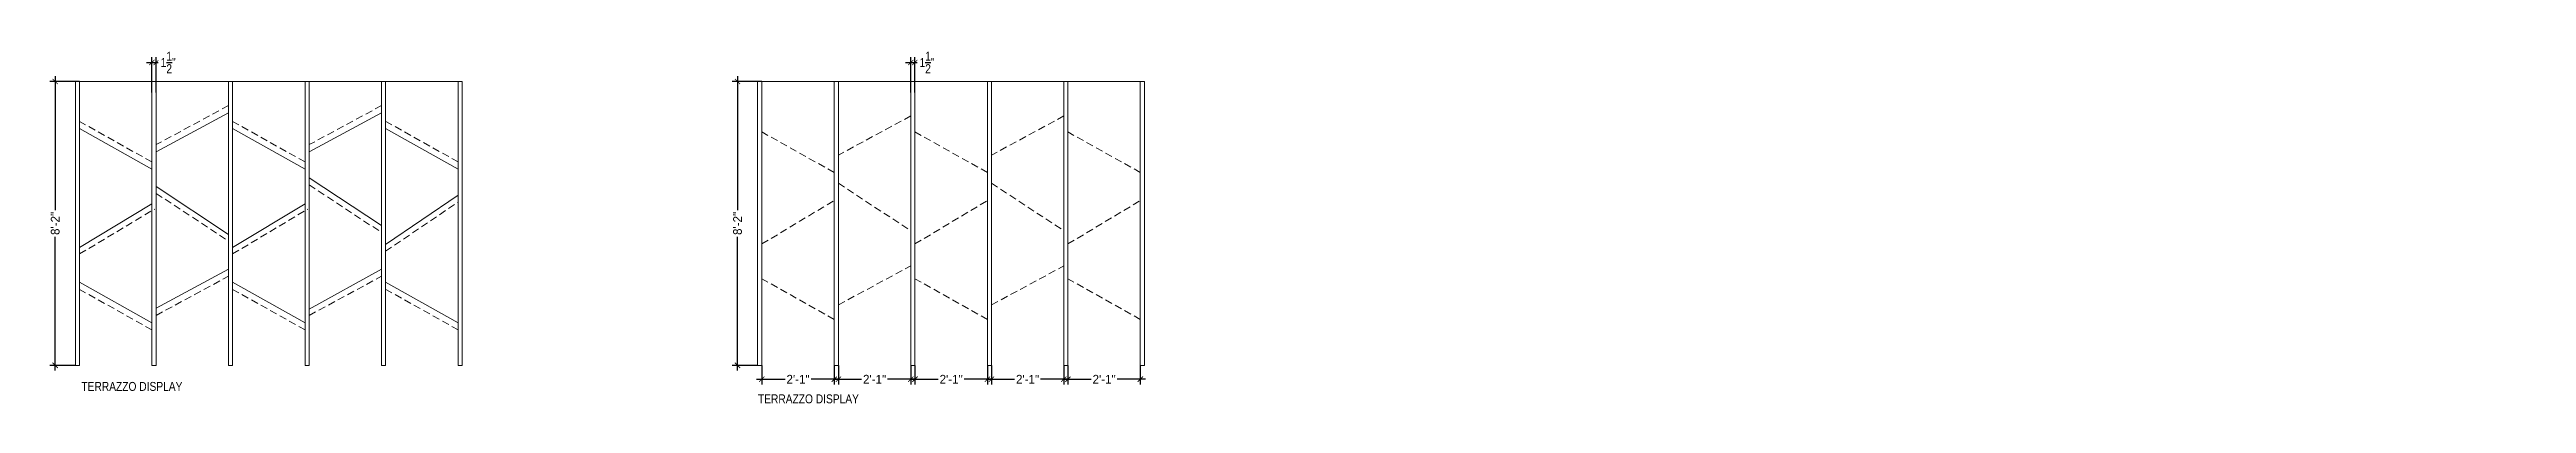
# Model space of a CAD drawing. Header units: inches. Extents: x -109431 to 29005, y -34715 to -1756.
# Drawn here: x -34854 to -33998, y -11938 to -11816 of the extents above; entities that cross this region are included whole.
import ezdxf

# ---------------------------------------------------------------- set-up
doc = ezdxf.new("R2010")
doc.units = ezdxf.units.IN
doc.header["$LTSCALE"] = 0.05
doc.header["$MEASUREMENT"] = 0
doc.header["$PDMODE"] = 3
doc.header["$PDSIZE"] = -4
for name, pattern in [('A2-XREF-115_FURN$0$HIDDEN', [0.375, 0.25, -0.125]), ('ACAD_ISO03W100', [30, 12, -18]), ('DASHED2', [0.375, 0.25, -0.125])]:
    doc.linetypes.add(name, pattern=pattern)
doc.layers.get('Defpoints').update_dxf_attribs({"linetype": 'DASHED2'})
doc.layers.add('Flooring Layout', color=7, linetype='Continuous')
doc.layers.add('Furniture text & dimension', color=7, linetype='Continuous')
doc.layers.add('FURNITURE', color=1, linetype='Continuous', lineweight=18)
doc.styles.add('9-128OF1-4', font='ARIALN.TTF', dxfattribs={"height": 3.0792})
doc.styles.add('style2', font='stylu.ttf')
doc.dimstyles.new('DIM 1-4', dxfattribs={"dimtxt": 3.0792, "dimasz": 1.82, "dimexe": 1.82, "dimexo": 0, "dimgap": 0.09, "dimtad": 0, "dimzin": 0, "dimdsep": 46, "dimlunit": 4, "dimtxsty": '9-128OF1-4', "dimblk": 'ARCHTICK', "dimcen": 1.8125, "dimdle": 1.82, "dimclrd": 8, "dimclre": 8, "dimadec": 0, "dimazin": 0, "dimtfac": 1, "dimtofl": 0, "dimtmove": 0, "dimatfit": 3, "dimldrblk": 'OPEN90', "dimfxl": 1, "dimtolj": 1, "dimtzin": 0, "dimlwd": -1, "dimarcsym": 0})

msp = doc.modelspace()

# ---------------------------------------------------------------- texts
at = {"layer": 'FURNITURE', "ltscale": 50, "char_height": 3.0792, "attachment_point": 1, "style": '9-128OF1-4'}
for insert in [(-34867.47089, -11930.88302), (-34633.85133, -11935.17951)]:
    msp.add_mtext_dynamic_manual_height_columns('\\pi24.80411;TERRAZZO DISPLAY', width=84.3783934, gutter_width=15.396, heights=[0], dxfattribs=dict(at, insert=insert))

# ---------------------------------------------------------------- blocks, each defined once
blk = doc.blocks.new('_ArchTick')
at = {"color": 0, "const_width": 0.15}
blk.add_lwpolyline([(-0.5, -0.5), (0.5, 0.5)], dxfattribs=at)
blk = doc.blocks.new('*D485')
at = {"layer": 'Defpoints', "color": 0, "ltscale": 50, "transparency": 16777216}
for p in [(-34843.31, -11827.15), (-34851.7, -11925.15), (-34844.75, -11925.15)]:
    blk.add_point(p, dxfattribs=at)
at = {"layer": 'Furniture text & dimension', "color": 8, "lineweight": -2, "ltscale": 50, "transparency": 16777216}
for p, q in [((-34843.31, -11827.15), (-34853.52, -11827.15)), ((-34844.75, -11925.15), (-34853.52, -11925.15))]:
    blk.add_line(p, q, dxfattribs=at)
at = {"layer": 'Furniture text & dimension', "color": 8, "ltscale": 50, "transparency": 16777216}
for p, q in [((-34851.7, -11825.33), (-34851.7, -11871.53)), ((-34851.7, -11926.97), (-34851.7, -11880.76))]:
    blk.add_line(p, q, dxfattribs=at)
at = {"layer": 'Furniture text & dimension', "color": 8, "ltscale": 50, "transparency": 16777216, "xscale": 1.82, "yscale": 1.82, "zscale": 1.82}
for p, rotation in [((-34851.7, -11827.15), 90), ((-34851.7, -11925.15), 270)]:
    blk.add_blockref('_ArchTick', p, dxfattribs=dict(at, rotation=rotation))
at = {"layer": 'Furniture text & dimension', "color": 0, "lineweight": 15, "ltscale": 50, "transparency": 16777216, "insert": (-34851.7, -11876.15), "char_height": 3, "attachment_point": 5, "rotation": 90, "style": 'style2'}
blk.add_mtext('\\A1;8\'-2"', dxfattribs=at)
blk = doc.blocks.new('_Open90')
at = {"color": 0, "linetype": 'ByBlock', "lineweight": -2}
for p, q in [((0, 0), (-1, 0)), ((-0.5, 0.5), (0, 0)), ((0, 0), (-0.5, -0.5))]:
    blk.add_line(p, q, dxfattribs=at)
blk = doc.blocks.new('*D486')
at = {"layer": 'Defpoints', "color": 0, "ltscale": 50, "transparency": 16777216}
for p in [(-34607.7, -11827.15), (-34616.08, -11925.15), (-34609.14, -11925.15)]:
    blk.add_point(p, dxfattribs=at)
at = {"layer": 'Furniture text & dimension', "color": 8, "lineweight": -2, "ltscale": 50, "transparency": 16777216}
for p, q in [((-34607.7, -11827.15), (-34617.9, -11827.15)), ((-34609.14, -11925.15), (-34617.9, -11925.15))]:
    blk.add_line(p, q, dxfattribs=at)
at = {"layer": 'Furniture text & dimension', "color": 8, "ltscale": 50, "transparency": 16777216}
for p, q in [((-34616.08, -11825.33), (-34616.08, -11871.53)), ((-34616.08, -11926.97), (-34616.08, -11880.76))]:
    blk.add_line(p, q, dxfattribs=at)
at = {"layer": 'Furniture text & dimension', "color": 8, "ltscale": 50, "transparency": 16777216, "xscale": 1.82, "yscale": 1.82, "zscale": 1.82}
for p, rotation in [((-34616.08, -11827.15), 90), ((-34616.08, -11925.15), 270)]:
    blk.add_blockref('_ArchTick', p, dxfattribs=dict(at, rotation=rotation))
at = {"layer": 'Furniture text & dimension', "color": 0, "lineweight": 15, "ltscale": 50, "transparency": 16777216, "insert": (-34616.08, -11876.15), "char_height": 3, "attachment_point": 5, "rotation": 90, "style": 'style2'}
blk.add_mtext('\\A1;8\'-2"', dxfattribs=at)
blk = doc.blocks.new('*D487')
at = {"layer": 'Defpoints', "color": 0, "ltscale": 50, "transparency": 16777216}
for p in [(-34607.7, -11925.15), (-34582.7, -11925.15), (-34582.7, -11929.94)]:
    blk.add_point(p, dxfattribs=at)
at = {"layer": 'Furniture text & dimension', "color": 8, "ltscale": 50, "transparency": 16777216}
for p, q in [((-34609.52, -11929.94), (-34599.69, -11929.94)), ((-34580.88, -11929.94), (-34590.71, -11929.94))]:
    blk.add_line(p, q, dxfattribs=at)
at = {"layer": 'Furniture text & dimension', "color": 8, "lineweight": -2, "ltscale": 50, "transparency": 16777216}
for p, q in [((-34607.7, -11925.15), (-34607.7, -11931.76)), ((-34582.7, -11925.15), (-34582.7, -11931.76))]:
    blk.add_line(p, q, dxfattribs=at)
at = {"layer": 'Furniture text & dimension', "color": 8, "ltscale": 50, "transparency": 16777216, "xscale": 1.82, "yscale": 1.82, "zscale": 1.82, "rotation": 180}
blk.add_blockref('_ArchTick', (-34607.7, -11929.94), dxfattribs=at)
at = {"layer": 'Furniture text & dimension', "color": 8, "ltscale": 50, "transparency": 16777216, "xscale": 1.82, "yscale": 1.82, "zscale": 1.82}
blk.add_blockref('_ArchTick', (-34582.7, -11929.94), dxfattribs=at)
at = {"layer": 'Furniture text & dimension', "color": 0, "lineweight": 15, "ltscale": 50, "transparency": 16777216, "insert": (-34595.2, -11929.94), "char_height": 3, "attachment_point": 5, "style": 'style2'}
blk.add_mtext('\\A1;2\'-1"', dxfattribs=at)
blk = doc.blocks.new('*D488')
at = {"layer": 'Defpoints', "color": 0, "ltscale": 50, "transparency": 16777216}
for p in [(-34581.26, -11925.15), (-34556.26, -11925.15), (-34556.26, -11929.94)]:
    blk.add_point(p, dxfattribs=at)
at = {"layer": 'Furniture text & dimension', "color": 8, "ltscale": 50, "transparency": 16777216}
for p, q in [((-34583.08, -11929.94), (-34573.25, -11929.94)), ((-34554.44, -11929.94), (-34564.27, -11929.94))]:
    blk.add_line(p, q, dxfattribs=at)
at = {"layer": 'Furniture text & dimension', "color": 8, "lineweight": -2, "ltscale": 50, "transparency": 16777216}
for p, q in [((-34581.26, -11925.15), (-34581.26, -11931.76)), ((-34556.26, -11925.15), (-34556.26, -11931.76))]:
    blk.add_line(p, q, dxfattribs=at)
at = {"layer": 'Furniture text & dimension', "color": 8, "ltscale": 50, "transparency": 16777216, "xscale": 1.82, "yscale": 1.82, "zscale": 1.82, "rotation": 180}
blk.add_blockref('_ArchTick', (-34581.26, -11929.94), dxfattribs=at)
at = {"layer": 'Furniture text & dimension', "color": 8, "ltscale": 50, "transparency": 16777216, "xscale": 1.82, "yscale": 1.82, "zscale": 1.82}
blk.add_blockref('_ArchTick', (-34556.26, -11929.94), dxfattribs=at)
at = {"layer": 'Furniture text & dimension', "color": 0, "lineweight": 15, "ltscale": 50, "transparency": 16777216, "insert": (-34568.76, -11929.94), "char_height": 3, "attachment_point": 5, "style": 'style2'}
blk.add_mtext('\\A1;2\'-1"', dxfattribs=at)
blk = doc.blocks.new('*D489')
at = {"layer": 'Defpoints', "color": 0, "ltscale": 50, "transparency": 16777216}
for p in [(-34554.82, -11925.15), (-34529.82, -11925.15), (-34529.82, -11929.94)]:
    blk.add_point(p, dxfattribs=at)
at = {"layer": 'Furniture text & dimension', "color": 8, "ltscale": 50, "transparency": 16777216}
for p, q in [((-34556.64, -11929.94), (-34546.81, -11929.94)), ((-34528, -11929.94), (-34537.83, -11929.94))]:
    blk.add_line(p, q, dxfattribs=at)
at = {"layer": 'Furniture text & dimension', "color": 8, "lineweight": -2, "ltscale": 50, "transparency": 16777216}
for p, q in [((-34554.82, -11925.15), (-34554.82, -11931.76)), ((-34529.82, -11925.15), (-34529.82, -11931.76))]:
    blk.add_line(p, q, dxfattribs=at)
at = {"layer": 'Furniture text & dimension', "color": 8, "ltscale": 50, "transparency": 16777216, "xscale": 1.82, "yscale": 1.82, "zscale": 1.82, "rotation": 180}
blk.add_blockref('_ArchTick', (-34554.82, -11929.94), dxfattribs=at)
at = {"layer": 'Furniture text & dimension', "color": 8, "ltscale": 50, "transparency": 16777216, "xscale": 1.82, "yscale": 1.82, "zscale": 1.82}
blk.add_blockref('_ArchTick', (-34529.82, -11929.94), dxfattribs=at)
at = {"layer": 'Furniture text & dimension', "color": 0, "lineweight": 15, "ltscale": 50, "transparency": 16777216, "insert": (-34542.32, -11929.94), "char_height": 3, "attachment_point": 5, "style": 'style2'}
blk.add_mtext('\\A1;2\'-1"', dxfattribs=at)
blk = doc.blocks.new('*D490')
at = {"layer": 'Defpoints', "color": 0, "ltscale": 50, "transparency": 16777216}
for p in [(-34528.44, -11925.15), (-34503.44, -11925.15), (-34503.44, -11929.94)]:
    blk.add_point(p, dxfattribs=at)
at = {"layer": 'Furniture text & dimension', "color": 8, "ltscale": 50, "transparency": 16777216}
for p, q in [((-34530.26, -11929.94), (-34520.43, -11929.94)), ((-34501.62, -11929.94), (-34511.45, -11929.94))]:
    blk.add_line(p, q, dxfattribs=at)
at = {"layer": 'Furniture text & dimension', "color": 8, "lineweight": -2, "ltscale": 50, "transparency": 16777216}
for p, q in [((-34528.44, -11925.15), (-34528.44, -11931.76)), ((-34503.44, -11925.15), (-34503.44, -11931.76))]:
    blk.add_line(p, q, dxfattribs=at)
at = {"layer": 'Furniture text & dimension', "color": 8, "ltscale": 50, "transparency": 16777216, "xscale": 1.82, "yscale": 1.82, "zscale": 1.82, "rotation": 180}
blk.add_blockref('_ArchTick', (-34528.44, -11929.94), dxfattribs=at)
at = {"layer": 'Furniture text & dimension', "color": 8, "ltscale": 50, "transparency": 16777216, "xscale": 1.82, "yscale": 1.82, "zscale": 1.82}
blk.add_blockref('_ArchTick', (-34503.44, -11929.94), dxfattribs=at)
at = {"layer": 'Furniture text & dimension', "color": 0, "lineweight": 15, "ltscale": 50, "transparency": 16777216, "insert": (-34515.94, -11929.94), "char_height": 3, "attachment_point": 5, "style": 'style2'}
blk.add_mtext('\\A1;2\'-1"', dxfattribs=at)
blk = doc.blocks.new('*D491')
at = {"layer": 'Defpoints', "color": 0, "ltscale": 50, "transparency": 16777216}
for p in [(-34502, -11925.15), (-34477, -11925.15), (-34477, -11929.94)]:
    blk.add_point(p, dxfattribs=at)
at = {"layer": 'Furniture text & dimension', "color": 8, "ltscale": 50, "transparency": 16777216}
for p, q in [((-34503.82, -11929.94), (-34493.99, -11929.94)), ((-34475.18, -11929.94), (-34485.01, -11929.94))]:
    blk.add_line(p, q, dxfattribs=at)
at = {"layer": 'Furniture text & dimension', "color": 8, "lineweight": -2, "ltscale": 50, "transparency": 16777216}
for p, q in [((-34502, -11925.15), (-34502, -11931.76)), ((-34477, -11925.15), (-34477, -11931.76))]:
    blk.add_line(p, q, dxfattribs=at)
at = {"layer": 'Furniture text & dimension', "color": 8, "ltscale": 50, "transparency": 16777216, "xscale": 1.82, "yscale": 1.82, "zscale": 1.82, "rotation": 180}
blk.add_blockref('_ArchTick', (-34502, -11929.94), dxfattribs=at)
at = {"layer": 'Furniture text & dimension', "color": 8, "ltscale": 50, "transparency": 16777216, "xscale": 1.82, "yscale": 1.82, "zscale": 1.82}
blk.add_blockref('_ArchTick', (-34477, -11929.94), dxfattribs=at)
at = {"layer": 'Furniture text & dimension', "color": 0, "lineweight": 15, "ltscale": 50, "transparency": 16777216, "insert": (-34489.5, -11929.94), "char_height": 3, "attachment_point": 5, "style": 'style2'}
blk.add_mtext('\\A1;2\'-1"', dxfattribs=at)
blk = doc.blocks.new('*D492')
at = {"layer": 'Defpoints', "color": 0, "ltscale": 50, "transparency": 16777216}
for p in [(-34556.26, -11830.95), (-34554.82, -11830.95)]:
    blk.add_point(p, dxfattribs=at)
at = {"layer": 'Flooring Layout', "color": 8, "linetype": 'ACAD_ISO03W100', "lineweight": -2, "ltscale": 50, "transparency": 16777216}
for p, q in [((-34556.26, -11830.95), (-34556.26, -11818.77)), ((-34554.82, -11830.95), (-34554.82, -11818.77))]:
    blk.add_line(p, q, dxfattribs=at)
at = {"layer": 'Flooring Layout', "color": 8, "linetype": 'ACAD_ISO03W100', "ltscale": 50, "transparency": 16777216}
for p, q in [((-34558.08, -11820.59), (-34554.82, -11820.59)), ((-34554.82, -11820.59), (-34553, -11820.59))]:
    blk.add_line(p, q, dxfattribs=at)
at = {"layer": 'Flooring Layout', "color": 8, "ltscale": 50, "transparency": 16777216, "xscale": 1.82, "yscale": 1.82, "zscale": 1.82, "rotation": 180}
blk.add_blockref('_ArchTick', (-34556.26, -11820.59), dxfattribs=at)
at = {"layer": 'Flooring Layout', "color": 8, "ltscale": 50, "transparency": 16777216, "xscale": 1.82, "yscale": 1.82, "zscale": 1.82}
blk.add_blockref('_ArchTick', (-34554.82, -11820.59), dxfattribs=at)
at = {"layer": 'Flooring Layout', "color": 0, "ltscale": 50, "transparency": 16777216, "insert": (-34550.65, -11820.59), "char_height": 3.0792, "attachment_point": 5, "style": '9-128OF1-4', "bg_fill": 3, "box_fill_scale": 1.25, "bg_fill_color": 256, "bg_fill_true_color": 13158600, "bg_fill_transparency": 0}
blk.add_mtext('\\A1;1{\\H1x;\\S1/2;}"', dxfattribs=at)
at = {"layer": 'Defpoints', "color": 0, "ltscale": 50, "transparency": 16777216}
blk.add_point((-34554.82, -11820.59), dxfattribs=at)
blk = doc.blocks.new('*D493')
at = {"layer": 'Defpoints', "color": 0, "ltscale": 50, "transparency": 16777216}
for p in [(-34818.31, -11830.95), (-34816.87, -11830.95)]:
    blk.add_point(p, dxfattribs=at)
at = {"layer": 'Flooring Layout', "color": 8, "linetype": 'ACAD_ISO03W100', "lineweight": -2, "ltscale": 50, "transparency": 16777216}
for p, q in [((-34818.31, -11830.95), (-34818.31, -11818.77)), ((-34816.87, -11830.95), (-34816.87, -11818.77))]:
    blk.add_line(p, q, dxfattribs=at)
at = {"layer": 'Flooring Layout', "color": 8, "linetype": 'ACAD_ISO03W100', "ltscale": 50, "transparency": 16777216}
for p, q in [((-34820.13, -11820.59), (-34816.87, -11820.59)), ((-34816.87, -11820.59), (-34815.05, -11820.59))]:
    blk.add_line(p, q, dxfattribs=at)
at = {"layer": 'Flooring Layout', "color": 8, "ltscale": 50, "transparency": 16777216, "xscale": 1.82, "yscale": 1.82, "zscale": 1.82, "rotation": 180}
blk.add_blockref('_ArchTick', (-34818.31, -11820.59), dxfattribs=at)
at = {"layer": 'Flooring Layout', "color": 8, "ltscale": 50, "transparency": 16777216, "xscale": 1.82, "yscale": 1.82, "zscale": 1.82}
blk.add_blockref('_ArchTick', (-34816.87, -11820.59), dxfattribs=at)
at = {"layer": 'Flooring Layout', "color": 0, "ltscale": 50, "transparency": 16777216, "insert": (-34812.7, -11820.59), "char_height": 3.0792, "attachment_point": 5, "style": '9-128OF1-4', "bg_fill": 3, "box_fill_scale": 1.25, "bg_fill_color": 256, "bg_fill_true_color": 13158600, "bg_fill_transparency": 0}
blk.add_mtext('\\A1;1{\\H1x;\\S1/2;}"', dxfattribs=at)
at = {"layer": 'Defpoints', "color": 0, "ltscale": 50, "transparency": 16777216}
blk.add_point((-34816.87, -11820.59), dxfattribs=at)

# ---------------------------------------------------------------- dimensions: what is measured, and where the dimension line sits
at = {"layer": 'Furniture text & dimension', "lineweight": 15, "ltscale": 50}
for base, p1, p2, picture, middle in [((-34851.69627, -11925.14599), (-34843.31312, -11827.14599), (-34844.75394, -11925.14599), '*D485', (-34851.69627, -11876.14599)), ((-34616.08233, -11925.14599), (-34607.69918, -11827.14599), (-34609.14, -11925.14599), '*D486', (-34616.08233, -11876.14599))]:
    dim = msp.add_linear_dim(base=base, p1=p1, p2=p2, angle=90, dimstyle='DIM 1-4', override={"dimtxt": 3, "dimdec": 3, "dimtxsty": 'style2', "dimtdec": 3, "dimtmove": 1, "dimfxl": 0, "dimfrac": 1, "dimarcsym": 1}, dxfattribs=at)
    dim.commit()
    dim.dimension.update_dxf_attribs({"geometry": picture, "text_midpoint": middle})
for base, p1, p2, picture, middle in [((-34582.69918, -11929.94017), (-34607.69918, -11925.14599), (-34582.69918, -11925.14599), '*D487', (-34595.19918, -11929.94017)), ((-34556.25837, -11929.94017), (-34581.25837, -11925.14599), (-34556.25837, -11925.14599), '*D488', (-34568.75837, -11929.94017)), ((-34529.81755, -11929.94017), (-34554.81755, -11925.14599), (-34529.81755, -11925.14599), '*D489', (-34542.31755, -11929.94017)), ((-34503.44188, -11929.94017), (-34528.44188, -11925.14599), (-34503.44188, -11925.14599), '*D490', (-34515.94188, -11929.94017)), ((-34477.00106, -11929.94017), (-34502.00106, -11925.14599), (-34477.00106, -11925.14599), '*D491', (-34489.50106, -11929.94017))]:
    dim = msp.add_linear_dim(base=base, p1=p1, p2=p2, dimstyle='DIM 1-4', override={"dimtxt": 3, "dimdec": 3, "dimtxsty": 'style2', "dimtdec": 3, "dimtmove": 1, "dimfxl": 0, "dimfrac": 1, "dimarcsym": 1}, dxfattribs=at)
    dim.commit()
    dim.dimension.update_dxf_attribs({"geometry": picture, "text_midpoint": middle})

# ---------------------------------------------------------------- linework, layer by layer
at = {"layer": 'FURNITURE', "color": 244, "ltscale": 50, "true_color": 0x991b1e}
for p, q in [((-34843.31312, -11827.14599), (-34712.615, -11827.14599)), ((-34790.43149, -11842.74442), (-34790.43149, -11827.14599)), ((-34737.615, -11842.74442), (-34737.615, -11827.14599)), ((-34607.69918, -11827.14599), (-34477.00106, -11827.14599)), ((-34554.81755, -11842.74442), (-34554.81755, -11827.14599)), ((-34502.00106, -11842.74442), (-34502.00106, -11827.14599))]:
    msp.add_line(p, q, dxfattribs=at)
at = {"layer": 'FURNITURE', "color": 244, "linetype": 'A2-XREF-115_FURN$0$HIDDEN', "ltscale": 200, "true_color": 0x991b1e}
for p, q in [((-34791.8723, -11835.46064), (-34816.8723, -11848.96064)), ((-34738.99067, -11835.46064), (-34763.99067, -11848.96064)), ((-34818.31312, -11854.93877), (-34843.31312, -11840.93877)), ((-34765.43149, -11854.93877), (-34790.43149, -11840.93877)), ((-34712.54985, -11854.93877), (-34737.54985, -11840.93877)), ((-34582.69918, -11858.57383), (-34607.69918, -11844.57383)), ((-34556.25837, -11839.06419), (-34581.25837, -11852.56419)), ((-34529.81755, -11858.57383), (-34554.81755, -11844.57383)), ((-34503.37673, -11839.06419), (-34528.37673, -11852.56419)), ((-34477.00106, -11858.57383), (-34502.00106, -11844.57383)), ((-34763.99067, -11862.81141), (-34739.05582, -11879.2716)), ((-34581.25837, -11862.22954), (-34556.25837, -11878.72954)), ((-34528.37673, -11862.22954), (-34503.37673, -11878.72954)), ((-34843.31312, -11886.70746), (-34817.34222, -11871.17624)), ((-34816.8723, -11865.7716), (-34791.8723, -11882.2716)), ((-34790.43149, -11886.70746), (-34764.46059, -11871.17624)), ((-34737.615, -11885.78294), (-34712.615, -11868.79081)), ((-34607.69918, -11883.2538), (-34582.69918, -11868.26168)), ((-34554.81755, -11883.2538), (-34529.81755, -11868.26168)), ((-34502.00106, -11883.2538), (-34477.00106, -11868.26168)), ((-34816.8723, -11907.89477), (-34791.8723, -11894.39477)), ((-34763.99067, -11907.89477), (-34738.99067, -11894.39477)), ((-34582.69918, -11909.27371), (-34607.69918, -11895.27371)), ((-34581.25837, -11904.29122), (-34556.25837, -11890.79122)), ((-34529.81755, -11909.27371), (-34554.81755, -11895.27371)), ((-34528.37673, -11904.29122), (-34503.37673, -11890.79122)), ((-34477.00106, -11909.27371), (-34502.00106, -11895.27371)), ((-34818.31312, -11912.90876), (-34843.31312, -11898.90876)), ((-34765.43149, -11912.90876), (-34790.43149, -11898.90876)), ((-34712.54985, -11912.90876), (-34737.54985, -11898.90876))]:
    msp.add_line(p, q, dxfattribs=at)
at = {"layer": 'FURNITURE', "color": 30, "ltscale": 50, "true_color": 0xf26722}
for p, q in [((-34818.31312, -11857.4277), (-34843.31312, -11843.4277)), ((-34791.8723, -11837.9277), (-34816.8723, -11851.4277)), ((-34765.43149, -11857.4277), (-34790.43149, -11843.4277)), ((-34739.05582, -11837.9277), (-34764.05582, -11851.4277)), ((-34712.615, -11857.4277), (-34737.615, -11843.4277)), ((-34764.05582, -11860.4277), (-34739.05582, -11876.9277)), ((-34843.31312, -11884.41983), (-34818.31312, -11869.4277)), ((-34816.8723, -11863.4277), (-34791.8723, -11879.9277)), ((-34790.43149, -11884.41983), (-34765.43149, -11869.4277)), ((-34737.615, -11883.41983), (-34712.615, -11866.4277)), ((-34818.31312, -11910.41983), (-34843.31312, -11896.41983)), ((-34816.8723, -11905.4277), (-34791.8723, -11891.9277)), ((-34765.43149, -11910.41983), (-34790.43149, -11896.41983)), ((-34764.05582, -11905.75797), (-34739.05582, -11891.9277)), ((-34712.615, -11910.41983), (-34737.615, -11896.41983))]:
    msp.add_line(p, q, dxfattribs=at)
at = {"layer": 'FURNITURE', "color": 244, "ltscale": 50, "true_color": 0x991b1e}
for points in [[(-34843.31312, -11827.14599), (-34844.75394, -11827.14599), (-34844.75394, -11925.14599), (-34843.31312, -11925.14599)], [(-34816.8723, -11827.14599), (-34818.31312, -11827.14599), (-34818.31312, -11925.14599), (-34816.8723, -11925.14599)], [(-34790.43149, -11827.14599), (-34791.8723, -11827.14599), (-34791.8723, -11925.14599), (-34790.43149, -11925.14599)], [(-34763.99067, -11827.14599), (-34765.43149, -11827.14599), (-34765.43149, -11925.14599), (-34763.99067, -11925.14599)], [(-34737.615, -11827.14599), (-34739.05582, -11827.14599), (-34739.05582, -11925.14599), (-34737.615, -11925.14599)], [(-34711.17418, -11827.14599), (-34712.615, -11827.14599), (-34712.615, -11925.14599), (-34711.17418, -11925.14599)], [(-34607.69918, -11827.14599), (-34609.14, -11827.14599), (-34609.14, -11925.14599), (-34607.69918, -11925.14599)], [(-34581.25837, -11827.14599), (-34582.69918, -11827.14599), (-34582.69918, -11925.14599), (-34581.25837, -11925.14599)], [(-34554.81755, -11827.14599), (-34556.25837, -11827.14599), (-34556.25837, -11925.14599), (-34554.81755, -11925.14599)], [(-34528.37673, -11827.14599), (-34529.81755, -11827.14599), (-34529.81755, -11925.14599), (-34528.37673, -11925.14599)], [(-34502.00106, -11827.14599), (-34503.44188, -11827.14599), (-34503.44188, -11925.14599), (-34502.00106, -11925.14599)], [(-34475.56024, -11827.14599), (-34477.00106, -11827.14599), (-34477.00106, -11925.14599), (-34475.56024, -11925.14599)]]:
    msp.add_lwpolyline(points, close=True, dxfattribs=at)

msp.set_redraw_order([(e.dxf.handle, doc.entitydb.next_handle()) for e in msp.query("TEXT MTEXT ATTDEF DIMENSION ARC_DIMENSION")])  # texts and dimensions are drawn at this point

# ---------------------------------------------------------------- next in the draw order: dimensions: what is measured, and where the dimension line sits
at = {"layer": 'Flooring Layout', "ltscale": 50}
for base, p1, p2, picture, middle in [((-34816.8723, -11820.59427), (-34818.31312, -11830.94912), (-34816.8723, -11830.94912), '*D493', (-34812.70226, -11820.59427)), ((-34554.81755, -11820.59427), (-34556.25837, -11830.94912), (-34554.81755, -11830.94912), '*D492', (-34550.64751, -11820.59427))]:
    dim = msp.add_linear_dim(base=base, p1=p1, p2=p2, dimstyle='DIM 1-4', override={"dimfxl": 0.1875, "dimtfill": 1, "dimarcsym": 1}, dxfattribs=at)
    dim.commit()
    dim.dimension.update_dxf_attribs({"geometry": picture, "text_midpoint": middle})

doc.saveas('drawing.dxf')
